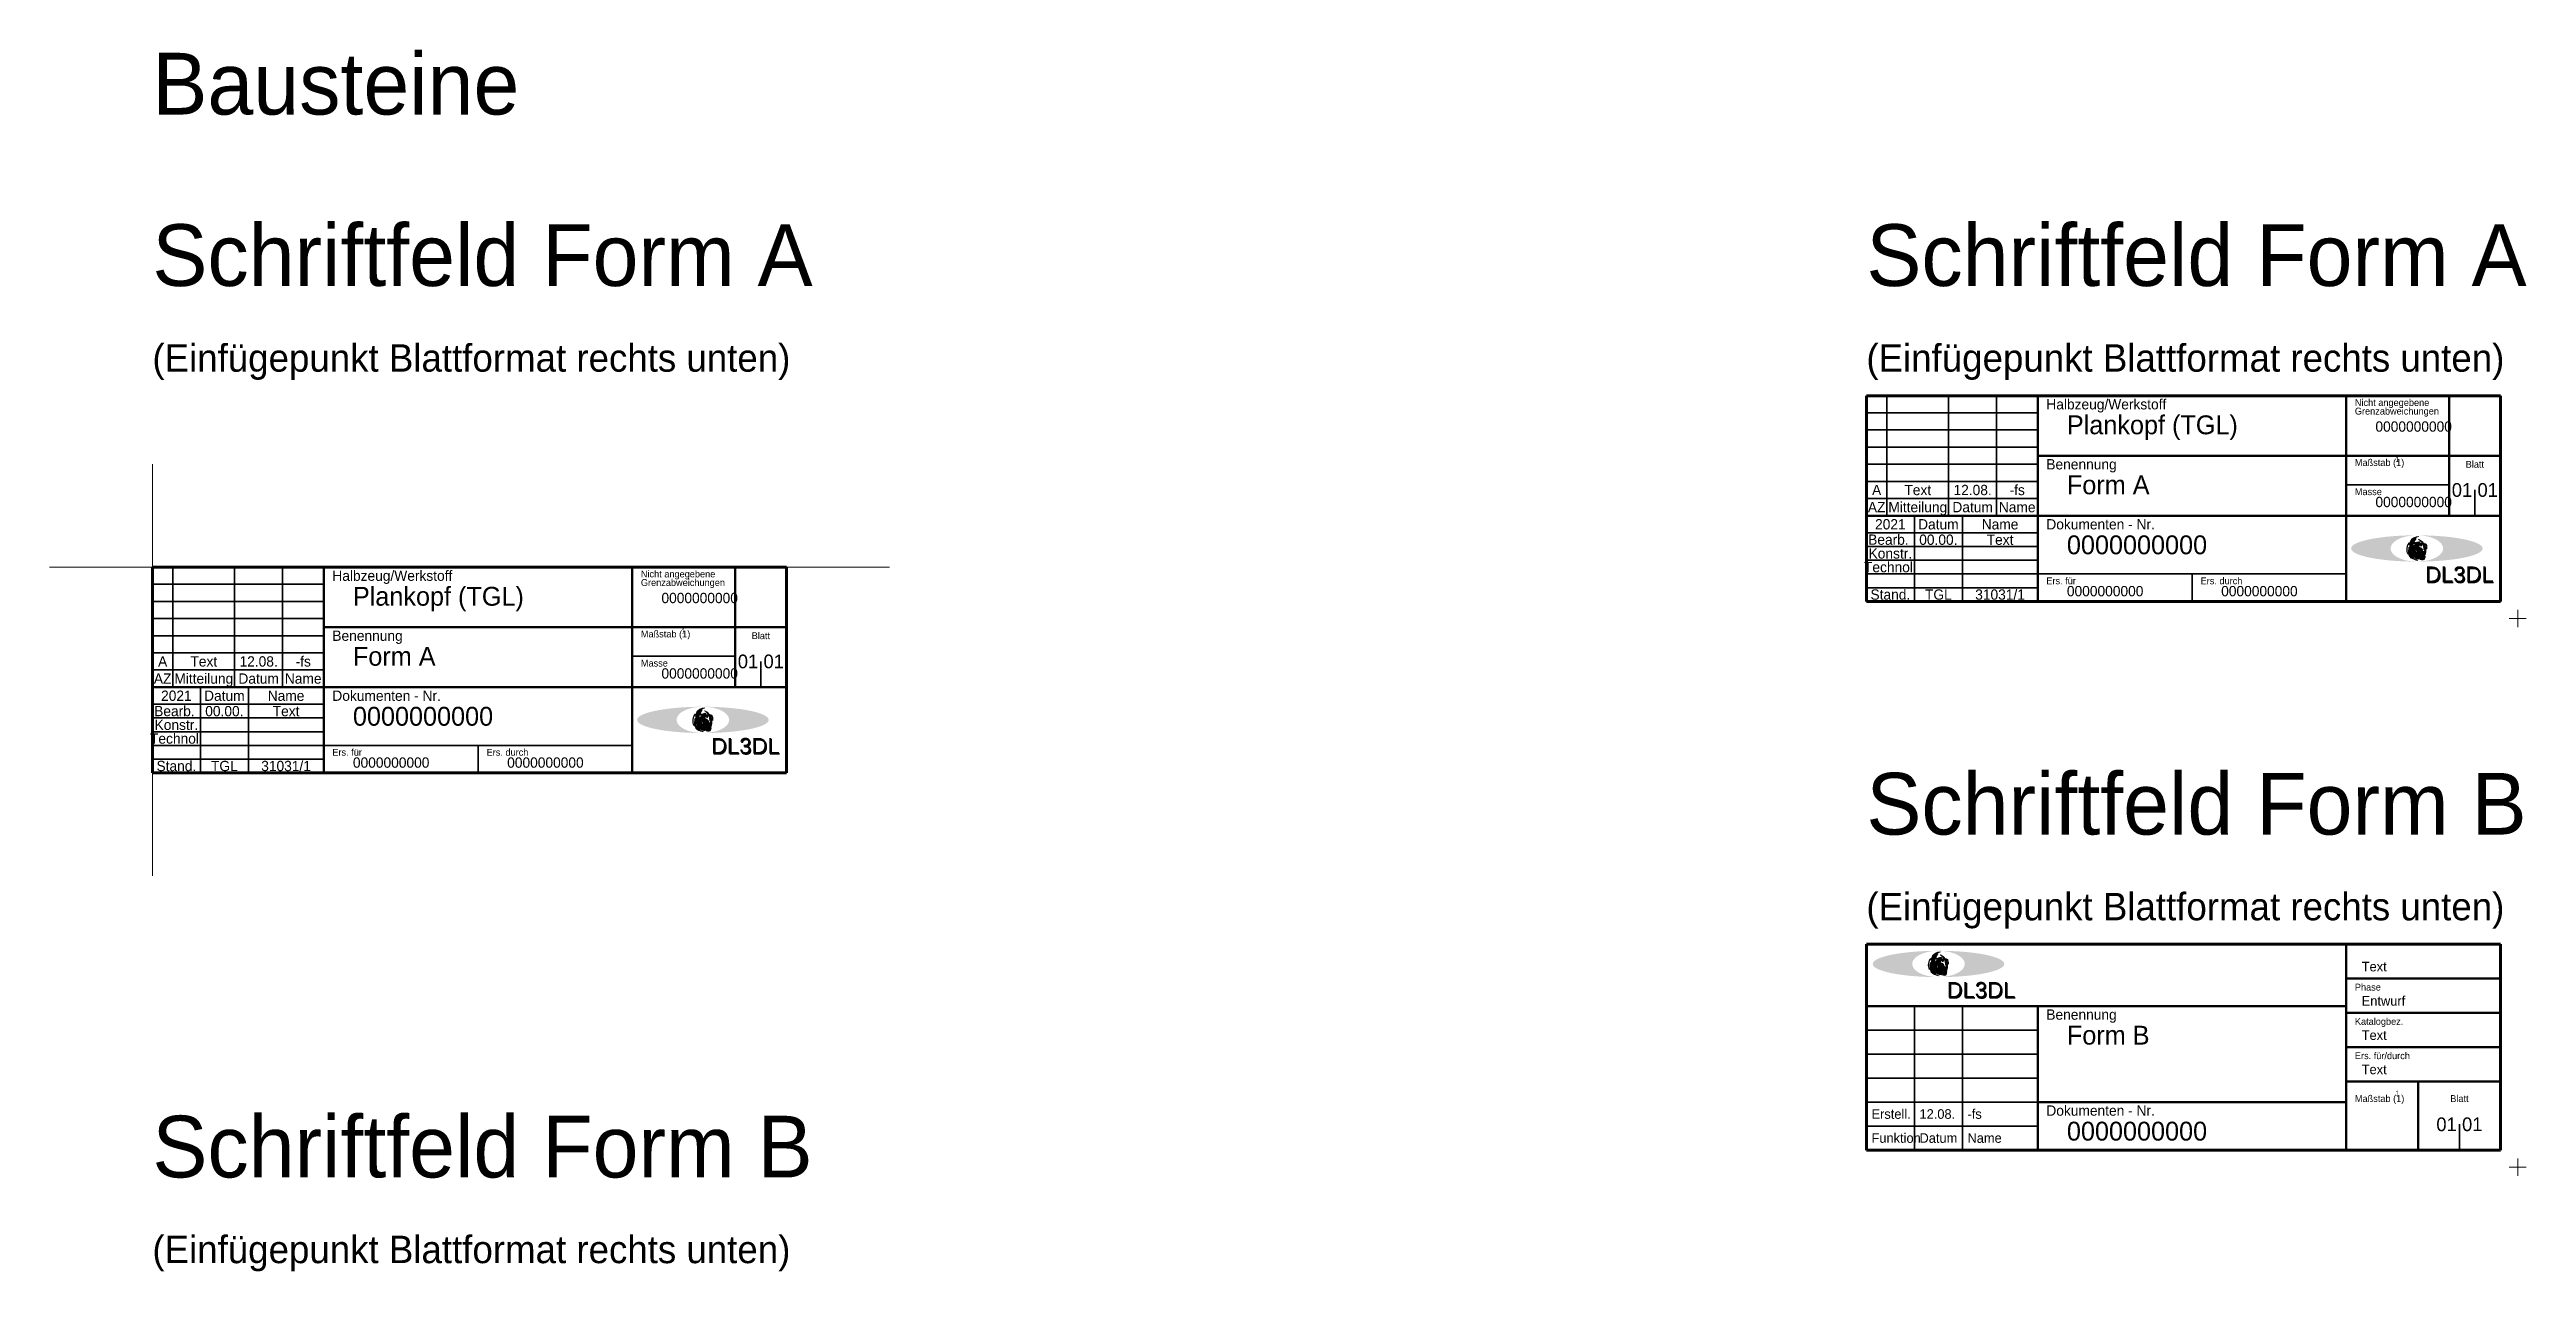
# Model space of a CAD drawing. Header units: millimetres. Extents: x -2160 to 2026, y -3062 to 969.
# Drawn here: x -2160 to -1437, y -2867 to -2511 of the extents above; entities that cross this region are included whole.
import ezdxf
from ezdxf.enums import TextEntityAlignment as Align

# ---------------------------------------------------------------- set-up
doc = ezdxf.new("R2010")
doc.units = ezdxf.units.MM
for name, color, linetype, lineweight, true_color in [('_Logo_A_oval', 1, 'Continuous', 5, 0xff0000), ('_Logo_B_oval', 30, 'Continuous', 5, 0xff7f00), ('_Logo_C_oval', 16, 'Continuous', 5, 0x4c0000), ('_Logo_Phoenix', 96, 'Continuous', 5, 0x004c00), ('_Logo_Text1', 5, 'Continuous', 5, 0x0000ff), ('_Logo_Text2', 1, 'Continuous', 5, 0xff0000), ('EP', 1, 'Continuous', 5, 0xff0000), ('Hilfe', 6, 'Continuous', 5, 0xff00ff), ('Legende', 7, 'Continuous', 5, 0x000000), ('Linie_0.35', 4, 'Continuous', 35, 0x00ffff), ('Linie_0.5', 5, 'Continuous', 50, 0x0000ff), ('Linie_1.0', 30, 'Continuous', 100, 0xff7f00), ('PK_Text_vorg', 1, 'Continuous', 5, 0xff0000), ('PK_Txt_ausgef', 3, 'Continuous', 5, 0x00ff00)]:
    doc.layers.add(name, color=color, linetype=linetype, lineweight=lineweight, true_color=true_color)
doc.styles.add('textstyle224', font='')
doc.styles.add('textstyle225', font='')
doc.styles.add('textstyle236', font='')
doc.styles.add('textstyle439', font='')
doc.styles.add('textstyle440', font='')
doc.styles.add('textstyle441', font='')
doc.styles.add('textstyle442', font='')
doc.styles.add('textstyle443', font='')
doc.styles.add('textstyle444', font='')
doc.styles.add('textstyle445', font='')
doc.styles.add('textstyle446', font='')
doc.styles.add('textstyle447', font='')
doc.styles.add('textstyle448', font='')
doc.styles.add('textstyle449', font='')
doc.styles.add('textstyle450', font='')
doc.styles.add('textstyle451', font='')
doc.styles.add('textstyle452', font='')
doc.styles.add('textstyle453', font='')
doc.styles.add('textstyle454', font='')
doc.styles.add('textstyle455', font='')
doc.styles.add('textstyle456', font='')
doc.styles.add('textstyle457', font='')
doc.styles.add('textstyle458', font='')
doc.styles.add('textstyle459', font='')
doc.styles.add('textstyle460', font='')
doc.styles.add('textstyle461', font='')
doc.styles.add('textstyle462', font='')
doc.styles.add('textstyle463', font='')
doc.styles.add('textstyle464', font='')
doc.styles.add('textstyle466', font='')
doc.styles.add('textstyle467', font='')
doc.styles.add('textstyle468', font='')
doc.styles.add('textstyle469', font='')
doc.styles.add('textstyle470', font='')
doc.styles.add('textstyle472', font='')
doc.styles.add('textstyle474', font='')
doc.styles.add('textstyle476', font='')
doc.styles.add('textstyle478', font='')
doc.styles.add('textstyle479', font='')
doc.styles.add('textstyle480', font='')
doc.styles.add('textstyle481', font='')
doc.styles.add('textstyle482', font='')
doc.styles.add('textstyle483', font='')
doc.styles.add('textstyle484', font='')
doc.styles.add('textstyle485', font='')
doc.styles.add('textstyle486', font='')
doc.styles.add('textstyle487', font='')
doc.styles.add('textstyle488', font='')
doc.styles.add('textstyle489', font='')
doc.styles.add('textstyle490', font='')
doc.styles.add('textstyle491', font='')
doc.styles.add('textstyle492', font='')
doc.styles.add('textstyle493', font='')
doc.styles.add('textstyle494', font='')
doc.styles.add('textstyle495', font='')
doc.styles.add('textstyle496', font='')
doc.styles.add('textstyle497', font='')
doc.styles.add('textstyle498', font='')
doc.styles.add('textstyle499', font='')
doc.styles.add('textstyle500', font='')
doc.styles.add('textstyle501', font='')
doc.styles.add('textstyle502', font='')
doc.styles.add('textstyle503', font='')
doc.styles.add('textstyle504', font='')
doc.styles.add('textstyle505', font='')
doc.styles.add('textstyle506', font='')
doc.styles.add('textstyle508', font='')
doc.styles.add('textstyle510', font='')
doc.styles.add('textstyle512', font='')
doc.styles.add('textstyle514', font='')
doc.styles.add('textstyle516', font='')
doc.styles.add('textstyle518', font='')
doc.styles.add('textstyle520', font='')
doc.styles.add('textstyle522', font='')
doc.styles.add('textstyle524', font='')
doc.styles.add('textstyle526', font='')
doc.styles.add('textstyle528', font='')
doc.styles.add('textstyle530', font='')
doc.styles.add('textstyle531', font='')
doc.styles.add('textstyle532', font='')
doc.styles.add('textstyle533', font='')
doc.styles.add('textstyle534', font='')
doc.styles.add('textstyle535', font='')
doc.styles.add('textstyle536', font='')
doc.styles.add('textstyle537', font='')
doc.styles.add('textstyle538', font='')
doc.styles.add('textstyle539', font='')
doc.styles.add('textstyle540', font='')
doc.styles.add('textstyle542', font='')
doc.styles.add('textstyle544', font='')
doc.styles.add('textstyle546', font='')
doc.styles.add('textstyle547', font='')
doc.styles.add('textstyle548', font='')
doc.styles.add('textstyle549', font='')
doc.styles.add('textstyle550', font='')
doc.styles.add('textstyle551', font='')
doc.styles.add('textstyle552', font='')
doc.styles.add('textstyle554', font='')
doc.styles.add('textstyle555', font='')
doc.styles.add('textstyle556', font='')
doc.styles.add('textstyle558', font='')
doc.styles.add('textstyle559', font='')
doc.styles.add('textstyle560', font='')
doc.styles.add('textstyle561', font='')
doc.styles.add('textstyle562', font='')
doc.styles.add('textstyle563', font='')
doc.styles.add('textstyle564', font='')
doc.styles.add('textstyle565', font='')
doc.styles.add('textstyle566', font='')
doc.styles.add('textstyle567', font='')
doc.styles.add('textstyle568', font='')
doc.styles.get('textstyle224').set_extended_font_data('Arial')
doc.styles.get('textstyle225').set_extended_font_data('Arial')
doc.styles.get('textstyle236').set_extended_font_data('TGL 31034-1')
doc.styles.get('textstyle439').set_extended_font_data('TGL 31034-1')
doc.styles.get('textstyle440').set_extended_font_data('TGL 31034-1')
doc.styles.get('textstyle441').set_extended_font_data('TGL 31034-1')
doc.styles.get('textstyle442').set_extended_font_data('TGL 31034-1')
doc.styles.get('textstyle443').set_extended_font_data('TGL 31034-1')
doc.styles.get('textstyle444').set_extended_font_data('TGL 31034-1')
doc.styles.get('textstyle445').set_extended_font_data('TGL 31034-1')
doc.styles.get('textstyle446').set_extended_font_data('TGL 31034-1')
doc.styles.get('textstyle447').set_extended_font_data('TGL 31034-1')
doc.styles.get('textstyle448').set_extended_font_data('TGL 31034-1')
doc.styles.get('textstyle449').set_extended_font_data('TGL 31034-1')
doc.styles.get('textstyle450').set_extended_font_data('TGL 31034-1')
doc.styles.get('textstyle451').set_extended_font_data('TGL 31034-1')
doc.styles.get('textstyle452').set_extended_font_data('TGL 31034-1')
doc.styles.get('textstyle453').set_extended_font_data('TGL 31034-1')
doc.styles.get('textstyle454').set_extended_font_data('TGL 31034-1')
doc.styles.get('textstyle455').set_extended_font_data('TGL 31034-1')
doc.styles.get('textstyle456').set_extended_font_data('TGL 31034-1')
doc.styles.get('textstyle457').set_extended_font_data('TGL 31034-1')
doc.styles.get('textstyle458').set_extended_font_data('TGL 31034-1')
doc.styles.get('textstyle459').set_extended_font_data('TGL 31034-1')
doc.styles.get('textstyle460').set_extended_font_data('TGL 31034-1')
doc.styles.get('textstyle461').set_extended_font_data('TGL 31034-1')
doc.styles.get('textstyle462').set_extended_font_data('TGL 31034-1')
doc.styles.get('textstyle463').set_extended_font_data('TGL 31034-1')
doc.styles.get('textstyle464').set_extended_font_data('TGL 31034-1')
doc.styles.get('textstyle466').set_extended_font_data('TGL 31034-1')
doc.styles.get('textstyle467').set_extended_font_data('TGL 31034-1')
doc.styles.get('textstyle468').set_extended_font_data('TGL 31034-1')
doc.styles.get('textstyle469').set_extended_font_data('TGL 31034-1')
doc.styles.get('textstyle470').set_extended_font_data('TGL 31034-1')
doc.styles.get('textstyle472').set_extended_font_data('TGL 31034-1')
doc.styles.get('textstyle474').set_extended_font_data('TGL 31034-1')
doc.styles.get('textstyle476').set_extended_font_data('TGL 31034-1')
doc.styles.get('textstyle478').set_extended_font_data('TGL 31034-1')
doc.styles.get('textstyle479').set_extended_font_data('TGL 31034-1')
doc.styles.get('textstyle480').set_extended_font_data('TGL 31034-1')
doc.styles.get('textstyle481').set_extended_font_data('TGL 31034-1')
doc.styles.get('textstyle482').set_extended_font_data('TGL 31034-1')
doc.styles.get('textstyle483').set_extended_font_data('TGL 31034-1')
doc.styles.get('textstyle484').set_extended_font_data('TGL 31034-1')
doc.styles.get('textstyle485').set_extended_font_data('TGL 31034-1')
doc.styles.get('textstyle486').set_extended_font_data('TGL 31034-1')
doc.styles.get('textstyle487').set_extended_font_data('TGL 31034-1')
doc.styles.get('textstyle488').set_extended_font_data('TGL 31034-1')
doc.styles.get('textstyle489').set_extended_font_data('TGL 31034-1')
doc.styles.get('textstyle490').set_extended_font_data('TGL 31034-1')
doc.styles.get('textstyle491').set_extended_font_data('TGL 31034-1')
doc.styles.get('textstyle492').set_extended_font_data('TGL 31034-1')
doc.styles.get('textstyle493').set_extended_font_data('TGL 31034-1')
doc.styles.get('textstyle494').set_extended_font_data('TGL 31034-1')
doc.styles.get('textstyle495').set_extended_font_data('TGL 31034-1')
doc.styles.get('textstyle496').set_extended_font_data('TGL 31034-1')
doc.styles.get('textstyle497').set_extended_font_data('TGL 31034-1')
doc.styles.get('textstyle498').set_extended_font_data('TGL 31034-1')
doc.styles.get('textstyle499').set_extended_font_data('TGL 31034-1')
doc.styles.get('textstyle500').set_extended_font_data('TGL 31034-1')
doc.styles.get('textstyle501').set_extended_font_data('TGL 31034-1')
doc.styles.get('textstyle502').set_extended_font_data('TGL 31034-1')
doc.styles.get('textstyle503').set_extended_font_data('TGL 31034-1')
doc.styles.get('textstyle504').set_extended_font_data('TGL 31034-1')
doc.styles.get('textstyle505').set_extended_font_data('TGL 31034-1')
doc.styles.get('textstyle506').set_extended_font_data('TGL 31034-1')
doc.styles.get('textstyle508').set_extended_font_data('TGL 31034-1')
doc.styles.get('textstyle510').set_extended_font_data('TGL 31034-1')
doc.styles.get('textstyle512').set_extended_font_data('TGL 31034-1')
doc.styles.get('textstyle514').set_extended_font_data('TGL 31034-1')
doc.styles.get('textstyle516').set_extended_font_data('TGL 31034-1')
doc.styles.get('textstyle518').set_extended_font_data('TGL 31034-1')
doc.styles.get('textstyle520').set_extended_font_data('TGL 31034-1')
doc.styles.get('textstyle522').set_extended_font_data('TGL 31034-1')
doc.styles.get('textstyle524').set_extended_font_data('TGL 31034-1')
doc.styles.get('textstyle526').set_extended_font_data('TGL 31034-1')
doc.styles.get('textstyle528').set_extended_font_data('TGL 31034-1')
doc.styles.get('textstyle530').set_extended_font_data('TGL 31034-1')
doc.styles.get('textstyle531').set_extended_font_data('TGL 31034-1')
doc.styles.get('textstyle532').set_extended_font_data('TGL 31034-1')
doc.styles.get('textstyle533').set_extended_font_data('TGL 31034-1')
doc.styles.get('textstyle534').set_extended_font_data('TGL 31034-1')
doc.styles.get('textstyle535').set_extended_font_data('TGL 31034-1')
doc.styles.get('textstyle536').set_extended_font_data('TGL 31034-1')
doc.styles.get('textstyle537').set_extended_font_data('TGL 31034-1')
doc.styles.get('textstyle538').set_extended_font_data('TGL 31034-1')
doc.styles.get('textstyle539').set_extended_font_data('TGL 31034-1')
doc.styles.get('textstyle540').set_extended_font_data('TGL 31034-1')
doc.styles.get('textstyle542').set_extended_font_data('TGL 31034-1')
doc.styles.get('textstyle544').set_extended_font_data('TGL 31034-1')
doc.styles.get('textstyle546').set_extended_font_data('TGL 31034-1')
doc.styles.get('textstyle547').set_extended_font_data('TGL 31034-1')
doc.styles.get('textstyle548').set_extended_font_data('TGL 31034-1')
doc.styles.get('textstyle549').set_extended_font_data('TGL 31034-1')
doc.styles.get('textstyle550').set_extended_font_data('TGL 31034-1')
doc.styles.get('textstyle551').set_extended_font_data('TGL 31034-1')
doc.styles.get('textstyle552').set_extended_font_data('TGL 31034-1')
doc.styles.get('textstyle554').set_extended_font_data('TGL 31034-1')
doc.styles.get('textstyle555').set_extended_font_data('TGL 31034-1')
doc.styles.get('textstyle556').set_extended_font_data('TGL 31034-1')
doc.styles.get('textstyle558').set_extended_font_data('TGL 31034-1')
doc.styles.get('textstyle559').set_extended_font_data('TGL 31034-1')
doc.styles.get('textstyle560').set_extended_font_data('TGL 31034-1')
doc.styles.get('textstyle561').set_extended_font_data('TGL 31034-1')
doc.styles.get('textstyle562').set_extended_font_data('TGL 31034-1')
doc.styles.get('textstyle563').set_extended_font_data('TGL 31034-1')
doc.styles.get('textstyle564').set_extended_font_data('TGL 31034-1')
doc.styles.get('textstyle565').set_extended_font_data('TGL 31034-1')
doc.styles.get('textstyle566').set_extended_font_data('TGL 31034-1')
doc.styles.get('textstyle567').set_extended_font_data('TGL 31034-1')
doc.styles.get('textstyle568').set_extended_font_data('TGL 31034-1')

msp = doc.modelspace()

# ---------------------------------------------------------------- texts
at = {"layer": 'Legende', "color": 1, "true_color": 0xff0000, "style": 'textstyle236'}
msp.add_text('Bausteine', height=18, dxfattribs=at).set_placement((-2129.72, -2511.61), align=Align.TOP_LEFT)
at = {"layer": 'Legende'}
for s, height, style, p in [('Schriftfeld Form A', 18, 'textstyle439', (-2129.72, -2561.61)), ('Schriftfeld Form A', 18, 'textstyle440', (-1629.72, -2561.61)), ('(Einfügepunkt Blattformat rechts unten)', 8, 'textstyle443', (-2129.72, -2596.61)), ('(Einfügepunkt Blattformat rechts unten)', 8, 'textstyle444', (-1629.72, -2596.61)), ('Schriftfeld Form B', 18, 'textstyle442', (-1629.72, -2721.61)), ('(Einfügepunkt Blattformat rechts unten)', 8, 'textstyle446', (-1629.72, -2756.61)), ('Schriftfeld Form B', 18, 'textstyle441', (-2129.72, -2821.61)), ('(Einfügepunkt Blattformat rechts unten)', 8, 'textstyle445', (-2129.72, -2856.61))]:
    msp.add_text(s, height=height, dxfattribs=dict(at, style=style)).set_placement(p, align=Align.TOP_LEFT)
at = {"layer": 'PK_Text_vorg'}
for s, height, style, p in [('Halbzeug/Werkstoff', 3, 'textstyle448', (-1577.22, -2614.11)), ('Grenzabweichungen', 2, 'textstyle458', (-1487.22, -2616.11)), ('Nicht angegebene', 2, 'textstyle456', (-1487.22, -2613.61)), ('Benennung', 3, 'textstyle454', (-1577.22, -2631.61)), ('Maßstab (1)', 2, 'textstyle468', (-1487.22, -2631.11)), ('Masse', 2, 'textstyle470', (-1487.22, -2639.61)), ('Dokumenten - Nr.', 3, 'textstyle450', (-1577.22, -2649.11)), ('Halbzeug/Werkstoff', 3, 'textstyle447', (-2077.22, -2664.11)), ('Grenzabweichungen', 2, 'textstyle457', (-1987.22, -2666.11)), ('Nicht angegebene', 2, 'textstyle455', (-1987.22, -2663.61)), ('Ers. für', 2, 'textstyle460', (-1577.22, -2665.61)), ('Ers. durch', 2, 'textstyle462', (-1532.22, -2665.61)), ('Benennung', 3, 'textstyle453', (-2077.22, -2681.61)), ('Maßstab (1)', 2, 'textstyle467', (-1987.22, -2681.11)), ('Masse', 2, 'textstyle469', (-1987.22, -2689.61)), ('Dokumenten - Nr.', 3, 'textstyle449', (-2077.22, -2699.11)), ('Ers. für', 2, 'textstyle459', (-2077.22, -2715.61)), ('Ers. durch', 2, 'textstyle461', (-2032.22, -2715.61)), ('Phase', 2, 'textstyle474', (-1487.21, -2784.11)), ('Benennung', 3, 'textstyle512', (-1577.22, -2792.11)), ('Katalogbez.', 2, 'textstyle472', (-1487.21, -2794.11)), ('Ers. für/durch', 2, 'textstyle478', (-1487.21, -2804.11)), ('Maßstab (1)', 2, 'textstyle476', (-1487.21, -2816.61)), ('Dokumenten - Nr.', 3, 'textstyle514', (-1577.22, -2820.11)), ('Funktion', 2.8, 'textstyle508', (-1628.22, -2828.11)), ('Datum', 2.8, 'textstyle510', (-1614.22, -2828.11)), ('Name', 2.8, 'textstyle520', (-1600.22, -2828.11))]:
    msp.add_text(s, height=height, dxfattribs=dict(at, style=style)).set_placement(p, align=Align.MIDDLE_LEFT)
for s, height, style, p in [('Blatt', 2, 'textstyle464', (-1452.22, -2631.61)), ('AZ', 3, 'textstyle484', (-1626.72, -2644.11)), ('Mitteilung', 3, 'textstyle480', (-1614.72, -2644.11)), ('Datum', 3, 'textstyle482', (-1598.72, -2644.11)), ('Name', 3, 'textstyle452', (-1585.72, -2644.11)), ('Datum', 3, 'textstyle538', (-1608.72, -2649.11)), ('Name', 3, 'textstyle536', (-1590.72, -2649.11)), ('Bearb.', 3, 'textstyle532', (-1623.29, -2653.59)), ('Konstr.', 3, 'textstyle534', (-1622.72, -2657.61)), ('Technol.', 3, 'textstyle490', (-1622.72, -2661.61)), ('Stand.', 3, 'textstyle492', (-1622.72, -2669.61)), ('Blatt', 2, 'textstyle463', (-1952.22, -2681.61)), ('AZ', 3, 'textstyle483', (-2126.72, -2694.11)), ('Mitteilung', 3, 'textstyle479', (-2114.72, -2694.11)), ('Datum', 3, 'textstyle481', (-2098.72, -2694.11)), ('Name', 3, 'textstyle451', (-2085.72, -2694.11)), ('Bearb.', 3, 'textstyle531', (-2123.29, -2703.59)), ('Datum', 3, 'textstyle537', (-2108.72, -2699.11)), ('Name', 3, 'textstyle535', (-2090.72, -2699.11)), ('Konstr.', 3, 'textstyle533', (-2122.72, -2707.61)), ('Technol.', 3, 'textstyle489', (-2122.72, -2711.61)), ('Stand.', 3, 'textstyle491', (-2122.72, -2719.61)), ('Blatt', 2, 'textstyle466', (-1456.72, -2816.61))]:
    msp.add_text(s, height=height, dxfattribs=dict(at, style=style)).set_placement(p, align=Align.MIDDLE_CENTER)
at = {"layer": 'PK_Txt_ausgef'}
for s, height, style, p in [('Plankopf (TGL)', 5.5, 'textstyle550', (-1571.22, -2620.11)), ('0000000000', 3, 'textstyle568', (-1481.22, -2620.61)), ('1', 1.5, 'textstyle564', (-1475.4, -2630.2)), ('Form A', 5.5, 'textstyle552', (-1571.22, -2637.61)), ('0000000000', 3, 'textstyle566', (-1481.22, -2642.61)), ('0000000000', 5.5, 'textstyle560', (-1571.22, -2655.11)), ('Plankopf (TGL)', 5.5, 'textstyle549', (-2071.22, -2670.11)), ('0000000000', 3, 'textstyle567', (-1981.22, -2670.61)), ('0000000000', 3, 'textstyle556', (-1571.22, -2668.61)), ('0000000000', 3, 'textstyle562', (-1526.22, -2668.61)), ('1', 1.5, 'textstyle563', (-1975.4, -2680.2)), ('Form A', 5.5, 'textstyle551', (-2071.22, -2687.61)), ('0000000000', 3, 'textstyle565', (-1981.22, -2692.61)), ('0000000000', 5.5, 'textstyle559', (-2071.22, -2705.11)), ('0000000000', 3, 'textstyle555', (-2071.22, -2718.61)), ('0000000000', 3, 'textstyle561', (-2026.22, -2718.61)), ('Text', 2.8, 'textstyle526', (-1485.22, -2778.11)), ('Entwurf', 2.8, 'textstyle524', (-1485.22, -2788.11)), ('Form B', 5.5, 'textstyle558', (-1571.22, -2798.11)), ('Text', 2.8, 'textstyle530', (-1485.22, -2798.11)), ('Text', 2.8, 'textstyle528', (-1485.22, -2808.11)), ('1', 1.5, 'textstyle542', (-1475.39, -2815.05)), ('Erstell.', 2.8, 'textstyle522', (-1628.22, -2821.11)), ('12.08.', 2.8, 'textstyle516', (-1614.22, -2821.11)), ('-fs', 2.8, 'textstyle518', (-1600.22, -2821.11)), ('0000000000', 5.5, 'textstyle554', (-1571.22, -2826.11))]:
    msp.add_text(s, height=height, dxfattribs=dict(at, style=style)).set_placement(p, align=Align.MIDDLE_LEFT)
for s, height, style, p in [('01', 4, 'textstyle540', (-1455.97, -2639.11)), ('01', 4, 'textstyle548', (-1448.47, -2639.11)), ('A', 3, 'textstyle500', (-1626.72, -2639.11)), ('Text', 3, 'textstyle486', (-1614.72, -2639.11)), ('12.08.', 3, 'textstyle488', (-1598.72, -2639.11)), ('-fs', 3, 'textstyle498', (-1585.72, -2639.11)), ('2021', 3, 'textstyle494', (-1622.72, -2649.11)), ('00.00.', 3, 'textstyle496', (-1608.72, -2653.61)), ('Text', 3, 'textstyle504', (-1590.72, -2653.61)), ('TGL', 3, 'textstyle506', (-1608.72, -2669.61)), ('31031/1', 3, 'textstyle502', (-1590.72, -2669.61)), ('A', 3, 'textstyle499', (-2126.72, -2689.11)), ('Text', 3, 'textstyle485', (-2114.72, -2689.11)), ('12.08.', 3, 'textstyle487', (-2098.72, -2689.11)), ('-fs', 3, 'textstyle497', (-2085.72, -2689.11)), ('01', 4, 'textstyle539', (-1955.97, -2689.11)), ('01', 4, 'textstyle547', (-1948.47, -2689.11)), ('2021', 3, 'textstyle493', (-2122.72, -2699.11)), ('00.00.', 3, 'textstyle495', (-2108.72, -2703.61)), ('Text', 3, 'textstyle503', (-2090.72, -2703.61)), ('TGL', 3, 'textstyle505', (-2108.72, -2719.61)), ('31031/1', 3, 'textstyle501', (-2090.72, -2719.61)), ('01', 4, 'textstyle546', (-1460.47, -2824.11)), ('01', 4, 'textstyle544', (-1452.97, -2824.11))]:
    msp.add_text(s, height=height, dxfattribs=dict(at, style=style)).set_placement(p, align=Align.MIDDLE_CENTER)

# ---------------------------------------------------------------- blocks, each defined once
blk = doc.blocks.new('block 1')
at = {"layer": '_Logo_A_oval'}
h = blk.add_hatch(color=256, dxfattribs=at)
edge = h.paths.add_edge_path()
edge.add_ellipse((-24.42, 16.3), major_axis=(7.52, 0), ratio=0.5, start_angle=0, end_angle=360)
edge = h.paths.add_edge_path()
edge.add_ellipse((-24.42, 16.3), major_axis=(11.29, 0), ratio=0.333333, start_angle=0, end_angle=360)
at = {"layer": '_Logo_B_oval'}
h = blk.add_hatch(color=256, dxfattribs=at)
edge = h.paths.add_edge_path()
edge.add_ellipse((-24.42, 16.3), major_axis=(11.29, 0), ratio=0.333333, start_angle=0, end_angle=360)
edge = h.paths.add_edge_path()
edge.add_ellipse((-24.42, 16.3), major_axis=(15.05, 0), ratio=0.25, start_angle=0, end_angle=360)
at = {"layer": '_Logo_C_oval'}
h = blk.add_hatch(color=256, dxfattribs=at)
edge = h.paths.add_edge_path()
edge.add_ellipse((-24.42, 16.3), major_axis=(15.05, 0), ratio=0.25, start_angle=0, end_angle=360)
edge = h.paths.add_edge_path()
edge.add_ellipse((-24.42, 16.3), major_axis=(18.81, 0), ratio=0.2, start_angle=0, end_angle=360)
at = {"layer": '_Logo_Phoenix'}
h = blk.add_hatch(color=256, dxfattribs=at)
edge = h.paths.add_edge_path()
edge.add_spline(control_points=[(-26.6, 17.89), (-27.81, 16.75), (-27.23, 14.84), (-26.96, 14.71)], knot_values=[0, 0, 0, 0, 1, 1, 1, 1], degree=3, periodic=0)
edge.add_spline(control_points=[(-26.96, 14.71), (-27.04, 14.78), (-27.63, 16.69), (-26.6, 17.89)], knot_values=[0, 0, 0, 0, 1, 1, 1, 1], degree=3, periodic=0)
h = blk.add_hatch(color=256, dxfattribs=at)
edge = h.paths.add_edge_path()
edge.add_spline(control_points=[(-24.98, 15.82), (-24.67, 15.64), (-24.89, 15.28), (-24.89, 15.28), (-24.89, 15.28), (-24.81, 15.1), (-24.34, 15.1), (-24.41, 15.53), (-24.5, 15.82), (-24.89, 16.21), (-25.2, 16.47), (-25.32, 16.83), (-25.09, 17.19), (-24.71, 17.43), (-24.64, 17.53), (-24.7, 17.66), (-24.91, 17.65), (-25.1, 17.6), (-25.26, 17.69), (-25.22, 17.95), (-24.98, 18.08), (-24.97, 18.09), (-24.97, 18.08), (-25.04, 17.97), (-25.15, 17.88), (-25.06, 17.8), (-24.77, 17.88), (-24.43, 18.06), (-23.82, 18.19), (-23.6, 18.17), (-23.57, 18.11), (-23.54, 17.91), (-23.62, 17.75), (-23.32, 17.79), (-23.11, 17.69), (-22.94, 17.52), (-22.98, 17.23), (-23.18, 16.98), (-23.26, 16.92), (-23.26, 16.92), (-23.28, 17.06), (-23.33, 17.22), (-23.51, 17.26), (-23.76, 17.21), (-23.87, 16.98), (-23.85, 16.68), (-23.63, 16.59), (-23.19, 16.44), (-22.98, 16.16)], knot_values=[0, 0, 0, 0, 1, 2, 3, 4, 5, 6, 7, 8, 9, 10, 11, 12, 13, 14, 15, 16, 17, 18, 19, 20, 21, 22, 23, 24, 25, 26, 27, 28, 29, 30, 31, 32, 33, 34, 35, 36, 37, 38, 39, 40, 41, 42, 43, 44, 45, 46, 46, 46, 46], degree=3, periodic=0)
edge.add_spline(control_points=[(-22.98, 16.16), (-22.78, 15.82), (-22.64, 15.33), (-22.72, 14.85), (-22.89, 14.42), (-23.05, 14.16), (-23.05, 14.16), (-22.53, 14.47), (-22.39, 15), (-22.4, 15.41), (-22.44, 15.51), (-22.29, 15.25), (-22.27, 14.77), (-22.37, 14.46), (-22.79, 13.69), (-23.23, 13.41), (-23.72, 13.27), (-24.31, 13.27), (-24.68, 13.45), (-24.68, 13.45), (-24.68, 13.45)], knot_values=[0, 0, 0, 0, 1, 2, 3, 4, 5, 6, 7, 8, 9, 10, 11, 12, 13, 14, 15, 16, 17, 18, 18, 18, 18], degree=3, periodic=0)
edge.add_spline(control_points=[(-24.68, 13.45), (-24.68, 13.45), (-24.73, 13.42), (-27.63, 16.75), (-24.62, 19.15)], knot_values=[0, 0, 0, 0, 1, 2, 2, 2, 2], degree=3, periodic=0)
edge.add_spline(control_points=[(-24.62, 19.15), (-25.94, 17.44), (-24.98, 15.82), (-24.98, 15.82), (-24.98, 15.82), (-24.98, 15.82), (-24.98, 15.82)], knot_values=[0, 0, 0, 0, 1, 2, 3, 4, 4, 4, 4], degree=3, periodic=0)
h = blk.add_hatch(color=256, dxfattribs=at)
edge = h.paths.add_edge_path()
edge.add_spline(control_points=[(-25.07, 19.2), (-26.56, 16.31), (-25.17, 13.29), (-25.17, 13.28), (-25.17, 13.28), (-27.32, 16.35), (-25.07, 19.2), (-25.07, 19.2), (-25.07, 19.2)], knot_values=[0, 0, 0, 0, 1, 2, 3, 4, 5, 6, 6, 6, 6], degree=3, periodic=0)
h = blk.add_hatch(color=256, dxfattribs=at)
edge = h.paths.add_edge_path()
edge.add_spline(control_points=[(-26.74, 16.69), (-26.67, 13.86), (-24.21, 12.88), (-24.21, 12.88), (-24.21, 12.88), (-26.98, 13.57), (-26.72, 16.66), (-26.72, 16.66), (-26.74, 16.69)], knot_values=[0, 0, 0, 0, 1, 2, 3, 4, 5, 6, 6, 6, 6], degree=3, periodic=0)
h = blk.add_hatch(color=256, dxfattribs=at)
edge = h.paths.add_edge_path()
edge.add_spline(control_points=[(-23.85, 19.74), (-25.84, 19.26), (-26.58, 17.35), (-26.58, 17.35)], knot_values=[0, 0, 0, 0, 1, 1, 1, 1], degree=3, periodic=0)
edge.add_spline(control_points=[(-26.58, 17.35), (-26.55, 17.49), (-26.28, 19.73), (-23.85, 19.74)], knot_values=[0, 0, 0, 0, 1, 1, 1, 1], degree=3, periodic=0)
h = blk.add_hatch(color=256, dxfattribs=at)
edge = h.paths.add_edge_path()
edge.add_spline(control_points=[(-22.53, 16.9), (-22.49, 16.66), (-22.46, 16.47), (-22.44, 16.16), (-22.43, 15.93), (-22.44, 15.93), (-22.44, 15.93), (-22.33, 16.25), (-22.33, 16.63), (-22.41, 17.29), (-22.62, 17.91), (-22.8, 18.21), (-23.31, 18.62), (-23.99, 18.93), (-23.99, 18.93), (-23.99, 18.93)], knot_values=[0, 0, 0, 0, 1, 2, 3, 4, 5, 6, 7, 8, 9, 10, 11, 12, 13, 13, 13, 13], degree=3, periodic=0)
edge.add_spline(control_points=[(-23.99, 18.93), (-23.58, 18.71), (-23.35, 18.48), (-23.11, 18.17), (-22.86, 17.85), (-22.63, 17.34), (-22.53, 16.9)], knot_values=[0, 0, 0, 0, 1, 2, 3, 4, 4, 4, 4], degree=3, periodic=0)
h = blk.add_hatch(color=256, dxfattribs=at)
edge = h.paths.add_edge_path()
edge.add_spline(control_points=[(-21.88, 15.29), (-21.9, 14.91), (-22.02, 14.4), (-22.18, 14.11), (-22.54, 13.78), (-22.74, 13.58), (-22.74, 13.58), (-22.6, 13.84), (-22.4, 14.16), (-22.28, 14.47), (-22.27, 14.77), (-22.41, 15.45)], knot_values=[0, 0, 0, 0, 1, 2, 3, 4, 5, 6, 7, 8, 9, 9, 9, 9], degree=3, periodic=0)
edge.add_spline(control_points=[(-22.41, 15.45), (-22.22, 15.55), (-22.18, 15.76), (-22.16, 16.39), (-22.2, 16.96), (-22.21, 17.27), (-22.41, 17.88), (-22.52, 17.96), (-22.18, 17.52), (-22.07, 17.22), (-21.96, 16.8), (-21.9, 16.39), (-21.87, 15.82), (-21.88, 15.29)], knot_values=[0, 0, 0, 0, 1, 2, 3, 4, 5, 6, 7, 8, 9, 10, 11, 11, 11, 11], degree=3, periodic=0)
h = blk.add_hatch(color=256, dxfattribs=at)
edge = h.paths.add_edge_path()
edge.add_spline(control_points=[(-21.62, 16.15), (-21.62, 16.55), (-21.68, 16.81), (-21.74, 17.11), (-21.86, 17.35), (-22.13, 17.73), (-22.13, 17.73), (-22.13, 17.73)], knot_values=[0, 0, 0, 0, 1, 2, 3, 4, 5, 5, 5, 5], degree=3, periodic=0)
edge.add_spline(control_points=[(-22.13, 17.73), (-21.5, 17.42), (-21.62, 16.15), (-21.62, 16.15), (-21.62, 16.15)], knot_values=[0, 0, 0, 0, 1, 2, 2, 2, 2], degree=3, periodic=0)
h = blk.add_hatch(color=256, dxfattribs=at)
edge = h.paths.add_edge_path()
edge.add_spline(control_points=[(-23.42, 13.15), (-23.15, 13.04), (-22.71, 13.03), (-22.46, 13.1), (-22.24, 13.34), (-22.1, 13.68), (-22.08, 13.94), (-22.06, 14.05), (-22.06, 14.05), (-22.06, 14.05), (-22.15, 13.82), (-22.22, 13.75), (-22.4, 13.53), (-22.59, 13.39), (-22.77, 13.32), (-23.05, 13.23), (-23.33, 13.21), (-23.42, 13.21), (-23.52, 13.21), (-23.52, 13.21), (-23.52, 13.21), (-23.46, 13.17), (-23.42, 13.15), (-23.42, 13.15), (-23.42, 13.15)], knot_values=[0, 0, 0, 0, 1, 2, 3, 4, 5, 6, 7, 8, 9, 10, 11, 12, 13, 14, 15, 16, 17, 18, 19, 20, 21, 22, 22, 22, 22], degree=3, periodic=0)
for points in [[(-26.6, 17.89), (-27.81, 16.75), (-27.23, 14.84), (-26.96, 14.71)], [(-24.62, 19.15), (-27.63, 16.75), (-24.73, 13.42), (-24.68, 13.45), (-24.68, 13.45)], [(-26.6, 17.89), (-27.63, 16.69), (-27.04, 14.78), (-26.96, 14.71)], [(-26.74, 16.69), (-26.67, 13.86), (-24.21, 12.88), (-24.21, 12.88), (-24.21, 12.88), (-26.98, 13.57), (-26.72, 16.66), (-26.72, 16.66), (-26.74, 16.69)], [(-25.07, 19.2), (-26.56, 16.31), (-25.17, 13.29), (-25.17, 13.28), (-25.17, 13.28), (-27.32, 16.35), (-25.07, 19.2), (-25.07, 19.2), (-25.07, 19.2)], [(-23.85, 19.74), (-26.28, 19.73), (-26.55, 17.49), (-26.58, 17.35)], [(-23.85, 19.74), (-25.84, 19.26), (-26.58, 17.35), (-26.58, 17.35)], [(-24.62, 19.15), (-25.94, 17.44), (-24.98, 15.82), (-24.98, 15.82), (-24.98, 15.82), (-24.98, 15.82), (-24.98, 15.82)], [(-24.98, 15.82), (-24.67, 15.64), (-24.89, 15.28), (-24.89, 15.28), (-24.89, 15.28), (-24.81, 15.1), (-24.34, 15.1), (-24.41, 15.53), (-24.5, 15.82), (-24.89, 16.21), (-25.2, 16.47), (-25.32, 16.83), (-25.09, 17.19), (-24.71, 17.43), (-24.64, 17.53), (-24.7, 17.66), (-24.91, 17.65), (-25.1, 17.6), (-25.26, 17.69), (-25.22, 17.95), (-24.98, 18.08), (-24.97, 18.09), (-24.97, 18.08), (-25.04, 17.97), (-25.15, 17.88), (-25.06, 17.8), (-24.77, 17.88), (-24.43, 18.06), (-23.82, 18.19), (-23.6, 18.17), (-23.57, 18.11), (-23.54, 17.91), (-23.62, 17.75), (-23.32, 17.79), (-23.11, 17.69), (-22.94, 17.52), (-22.98, 17.23), (-23.18, 16.98), (-23.26, 16.92), (-23.26, 16.92), (-23.28, 17.06), (-23.33, 17.22), (-23.51, 17.26), (-23.76, 17.21), (-23.87, 16.98), (-23.85, 16.68), (-23.63, 16.59), (-23.19, 16.44), (-22.98, 16.16)], [(-22.98, 16.16), (-22.78, 15.82), (-22.64, 15.33), (-22.72, 14.85), (-22.89, 14.42), (-23.05, 14.16), (-23.05, 14.16), (-22.53, 14.47), (-22.39, 15), (-22.4, 15.41), (-22.44, 15.51), (-22.29, 15.25), (-22.27, 14.77), (-22.37, 14.46), (-22.79, 13.69), (-23.23, 13.41), (-23.72, 13.27), (-24.31, 13.27), (-24.68, 13.45), (-24.68, 13.45), (-24.68, 13.45)], [(-23.99, 18.93), (-23.58, 18.71), (-23.35, 18.48), (-23.11, 18.17), (-22.86, 17.85), (-22.63, 17.34), (-22.53, 16.9)], [(-22.53, 16.9), (-22.49, 16.66), (-22.46, 16.47), (-22.44, 16.16), (-22.43, 15.93), (-22.44, 15.93), (-22.44, 15.93), (-22.33, 16.25), (-22.33, 16.63), (-22.41, 17.29), (-22.62, 17.91), (-22.8, 18.21), (-23.31, 18.62), (-23.99, 18.93), (-23.99, 18.93), (-23.99, 18.93)], [(-21.88, 15.29), (-21.9, 14.91), (-22.02, 14.4), (-22.18, 14.11), (-22.54, 13.78), (-22.74, 13.58), (-22.74, 13.58), (-22.6, 13.84), (-22.4, 14.16), (-22.28, 14.47), (-22.27, 14.77), (-22.41, 15.45)], [(-22.41, 15.45), (-22.22, 15.55), (-22.18, 15.76), (-22.16, 16.39), (-22.2, 16.96), (-22.21, 17.27), (-22.41, 17.88), (-22.52, 17.96), (-22.18, 17.52), (-22.07, 17.22), (-21.96, 16.8), (-21.9, 16.39), (-21.87, 15.82), (-21.88, 15.29)], [(-22.13, 17.73), (-21.5, 17.42), (-21.62, 16.15), (-21.62, 16.15), (-21.62, 16.15)], [(-21.62, 16.15), (-21.62, 16.55), (-21.68, 16.81), (-21.74, 17.11), (-21.86, 17.35), (-22.13, 17.73), (-22.13, 17.73), (-22.13, 17.73)], [(-23.42, 13.15), (-23.15, 13.04), (-22.71, 13.03), (-22.46, 13.1), (-22.24, 13.34), (-22.1, 13.68), (-22.08, 13.94), (-22.06, 14.05), (-22.06, 14.05), (-22.06, 14.05), (-22.15, 13.82), (-22.22, 13.75), (-22.4, 13.53), (-22.59, 13.39), (-22.77, 13.32), (-23.05, 13.23), (-23.33, 13.21), (-23.42, 13.21), (-23.52, 13.21), (-23.52, 13.21), (-23.52, 13.21), (-23.46, 13.17), (-23.42, 13.15), (-23.42, 13.15), (-23.42, 13.15)]]:
    blk.add_open_spline(points, degree=3, dxfattribs=at)
at = {"layer": '_Logo_Text1', "style": 'textstyle224'}
blk.add_text('DL3DL', height=4.514, dxfattribs=at).set_placement((-12.05, 8.6), align=Align.MIDDLE_CENTER)
at = {"layer": '_Logo_Text2', "style": 'textstyle225'}
blk.add_text('DL3DL', height=4.514, dxfattribs=at).set_placement((-12.26, 8.9), align=Align.MIDDLE_CENTER)

# ---------------------------------------------------------------- linework, layer by layer
at = {"layer": 'EP'}
for p, q in [((-1442.22, -2676.61), (-1437.22, -2676.61)), ((-1439.72, -2679.11), (-1439.72, -2674.11)), ((-1442.22, -2836.61), (-1437.22, -2836.61)), ((-1439.72, -2839.11), (-1439.72, -2834.11))]:
    msp.add_line(p, q, dxfattribs=at)
at = {"layer": 'Hilfe'}
for p, q in [((-2129.72, -2641.61), (-2129.72, -2631.61)), ((-2129.72, -2651.61), (-2129.72, -2641.61)), ((-2129.72, -2661.61), (-2129.72, -2651.61)), ((-2149.72, -2661.61), (-2159.72, -2661.61)), ((-2139.72, -2661.61), (-2149.72, -2661.61)), ((-2129.72, -2661.61), (-2139.72, -2661.61)), ((-1944.72, -2661.61), (-1934.72, -2661.61)), ((-1934.72, -2661.61), (-1924.72, -2661.61)), ((-1924.72, -2661.61), (-1914.72, -2661.61)), ((-2129.72, -2721.61), (-2129.72, -2731.61)), ((-2129.72, -2731.61), (-2129.72, -2741.61)), ((-2129.72, -2741.61), (-2129.72, -2751.61))]:
    msp.add_line(p, q, dxfattribs=at)
at = {"layer": 'Linie_0.35'}
for p, q in [((-1623.72, -2611.61), (-1623.72, -2646.61)), ((-1605.72, -2611.61), (-1605.72, -2646.61)), ((-1591.72, -2611.61), (-1591.72, -2646.61)), ((-1629.72, -2616.61), (-1579.72, -2616.61)), ((-1629.72, -2621.61), (-1579.72, -2621.61)), ((-1629.72, -2626.61), (-1579.72, -2626.61)), ((-1629.72, -2631.61), (-1579.72, -2631.61)), ((-1629.72, -2636.61), (-1579.72, -2636.61)), ((-1629.72, -2641.61), (-1579.72, -2641.61)), ((-1489.72, -2637.61), (-1459.72, -2637.61)), ((-1452.22, -2639.11), (-1452.22, -2646.61)), ((-1629.72, -2651.61), (-1579.72, -2651.61)), ((-1615.72, -2671.61), (-1615.72, -2646.61)), ((-1601.72, -2671.61), (-1601.72, -2646.61)), ((-1629.72, -2655.61), (-1579.72, -2655.61)), ((-2123.72, -2661.61), (-2123.72, -2696.61)), ((-2105.72, -2661.61), (-2105.72, -2696.61)), ((-2091.72, -2661.61), (-2091.72, -2696.61)), ((-1629.72, -2659.61), (-1579.72, -2659.61)), ((-1629.72, -2663.61), (-1579.72, -2663.61)), ((-1579.72, -2663.61), (-1489.72, -2663.61)), ((-1534.72, -2671.61), (-1534.72, -2663.61)), ((-2129.72, -2666.61), (-2079.72, -2666.61)), ((-2129.72, -2671.61), (-2079.72, -2671.61)), ((-1629.72, -2667.61), (-1579.72, -2667.61)), ((-2129.72, -2676.61), (-2079.72, -2676.61)), ((-2129.72, -2681.61), (-2079.72, -2681.61)), ((-2129.72, -2686.61), (-2079.72, -2686.61)), ((-1989.72, -2687.61), (-1959.72, -2687.61)), ((-2129.72, -2691.61), (-2079.72, -2691.61)), ((-1952.22, -2689.11), (-1952.22, -2696.61)), ((-2129.72, -2701.61), (-2079.72, -2701.61)), ((-2115.72, -2721.61), (-2115.72, -2696.61)), ((-2101.72, -2721.61), (-2101.72, -2696.61)), ((-2129.72, -2705.61), (-2079.72, -2705.61)), ((-2129.72, -2709.61), (-2079.72, -2709.61)), ((-2129.72, -2713.61), (-2079.72, -2713.61)), ((-2079.72, -2713.61), (-1989.72, -2713.61)), ((-2034.72, -2721.61), (-2034.72, -2713.61)), ((-2129.72, -2717.61), (-2079.72, -2717.61)), ((-1615.72, -2831.61), (-1615.72, -2789.61)), ((-1601.72, -2831.61), (-1601.72, -2789.61)), ((-1629.72, -2796.61), (-1579.72, -2796.61)), ((-1629.72, -2803.61), (-1579.72, -2803.61)), ((-1629.72, -2810.61), (-1579.72, -2810.61)), ((-1629.72, -2817.61), (-1579.72, -2817.61)), ((-1629.72, -2824.61), (-1579.72, -2824.61)), ((-1456.72, -2824.11), (-1456.72, -2831.61))]:
    msp.add_line(p, q, dxfattribs=at)
at = {"layer": 'Linie_0.5'}
for p, q in [((-1579.72, -2646.61), (-1579.72, -2611.61)), ((-1489.72, -2671.61), (-1489.72, -2611.61)), ((-1459.72, -2611.61), (-1459.72, -2646.61)), ((-1579.72, -2629.11), (-1444.72, -2629.11)), ((-1629.72, -2646.61), (-1579.72, -2646.61)), ((-1579.72, -2646.61), (-1579.72, -2671.61)), ((-1579.72, -2646.61), (-1444.72, -2646.61)), ((-2079.72, -2696.61), (-2079.72, -2661.61)), ((-1989.72, -2721.61), (-1989.72, -2661.61)), ((-1959.72, -2661.61), (-1959.72, -2696.61)), ((-2079.72, -2679.11), (-1944.72, -2679.11)), ((-2129.72, -2696.61), (-2079.72, -2696.61)), ((-2079.72, -2696.61), (-2079.72, -2721.61)), ((-2079.72, -2696.61), (-1944.72, -2696.61)), ((-1489.72, -2831.61), (-1489.72, -2771.61)), ((-1489.72, -2781.61), (-1444.72, -2781.61)), ((-1629.72, -2789.61), (-1579.72, -2789.61)), ((-1579.72, -2831.61), (-1579.72, -2789.61)), ((-1579.72, -2789.61), (-1489.72, -2789.61)), ((-1489.72, -2791.61), (-1444.72, -2791.61)), ((-1489.72, -2801.61), (-1444.72, -2801.61)), ((-1579.72, -2817.61), (-1489.72, -2817.61)), ((-1489.72, -2811.61), (-1444.72, -2811.61)), ((-1468.72, -2831.61), (-1468.72, -2811.61))]:
    msp.add_line(p, q, dxfattribs=at)
at = {"layer": 'Linie_1.0'}
for p, q in [((-1629.72, -2611.61), (-1629.72, -2616.61)), ((-1629.72, -2611.61), (-1623.72, -2611.61)), ((-1623.72, -2611.61), (-1605.72, -2611.61)), ((-1605.72, -2611.61), (-1591.72, -2611.61)), ((-1591.72, -2611.61), (-1579.72, -2611.61)), ((-1444.72, -2611.61), (-1579.72, -2611.61)), ((-1444.72, -2611.61), (-1444.72, -2671.61)), ((-1629.72, -2616.61), (-1629.72, -2621.61)), ((-1629.72, -2621.61), (-1629.72, -2626.61)), ((-1629.72, -2626.61), (-1629.72, -2631.61)), ((-1629.72, -2631.61), (-1629.72, -2636.61)), ((-1629.72, -2636.61), (-1629.72, -2641.61)), ((-1629.72, -2641.61), (-1629.72, -2651.61)), ((-1629.72, -2655.61), (-1629.72, -2651.61)), ((-1629.72, -2659.61), (-1629.72, -2655.61)), ((-2129.72, -2661.61), (-2129.72, -2666.61)), ((-2129.72, -2661.61), (-2123.72, -2661.61)), ((-2123.72, -2661.61), (-2105.72, -2661.61)), ((-2105.72, -2661.61), (-2091.72, -2661.61)), ((-2091.72, -2661.61), (-2079.72, -2661.61)), ((-1944.72, -2661.61), (-2079.72, -2661.61)), ((-1944.72, -2661.61), (-1944.72, -2721.61)), ((-1629.72, -2663.61), (-1629.72, -2659.61)), ((-1629.72, -2667.61), (-1629.72, -2663.61)), ((-2129.72, -2666.61), (-2129.72, -2671.61)), ((-2129.72, -2671.61), (-2129.72, -2676.61)), ((-1629.72, -2671.61), (-1629.72, -2667.61)), ((-1629.72, -2671.61), (-1615.72, -2671.61)), ((-1615.72, -2671.61), (-1601.72, -2671.61)), ((-1601.72, -2671.61), (-1579.72, -2671.61)), ((-1579.72, -2671.61), (-1534.72, -2671.61)), ((-1534.72, -2671.61), (-1444.72, -2671.61)), ((-2129.72, -2676.61), (-2129.72, -2681.61)), ((-2129.72, -2681.61), (-2129.72, -2686.61)), ((-2129.72, -2686.61), (-2129.72, -2691.61)), ((-2129.72, -2691.61), (-2129.72, -2701.61)), ((-2129.72, -2705.61), (-2129.72, -2701.61)), ((-2129.72, -2709.61), (-2129.72, -2705.61)), ((-2129.72, -2713.61), (-2129.72, -2709.61)), ((-2129.72, -2717.61), (-2129.72, -2713.61)), ((-2129.72, -2721.61), (-2129.72, -2717.61)), ((-2129.72, -2721.61), (-2115.72, -2721.61)), ((-2115.72, -2721.61), (-2101.72, -2721.61)), ((-2101.72, -2721.61), (-2079.72, -2721.61)), ((-2079.72, -2721.61), (-2034.72, -2721.61)), ((-2034.72, -2721.61), (-1944.72, -2721.61)), ((-1629.72, -2789.61), (-1629.72, -2771.61)), ((-1629.72, -2771.61), (-1444.72, -2771.61)), ((-1444.72, -2771.61), (-1444.72, -2831.61)), ((-1629.72, -2796.61), (-1629.72, -2789.61)), ((-1629.72, -2803.61), (-1629.72, -2796.61)), ((-1629.72, -2810.61), (-1629.72, -2803.61)), ((-1629.72, -2817.61), (-1629.72, -2810.61)), ((-1629.72, -2824.61), (-1629.72, -2817.61)), ((-1629.72, -2831.61), (-1629.72, -2824.61)), ((-1629.72, -2831.61), (-1615.72, -2831.61)), ((-1615.72, -2831.61), (-1601.72, -2831.61)), ((-1601.72, -2831.61), (-1579.72, -2831.61)), ((-1579.72, -2831.61), (-1468.72, -2831.61)), ((-1468.72, -2831.61), (-1456.72, -2831.61)), ((-1456.72, -2831.61), (-1444.72, -2831.61))]:
    msp.add_line(p, q, dxfattribs=at)

# ---------------------------------------------------------------- block references
at = {"layer": 'PK_Txt_ausgef', "xscale": 1.02, "yscale": 1.02}
for p in [(-1444.22, -2672.79), (-1944.22, -2722.79), (-1583.77, -2793.97)]:
    msp.add_blockref('block 1', p, dxfattribs=at)

msp.set_redraw_order([(e.dxf.handle, doc.entitydb.next_handle()) for e in msp.query("TEXT MTEXT ATTDEF DIMENSION ARC_DIMENSION")])  # texts and dimensions are drawn at this point

doc.saveas('drawing.dxf')
